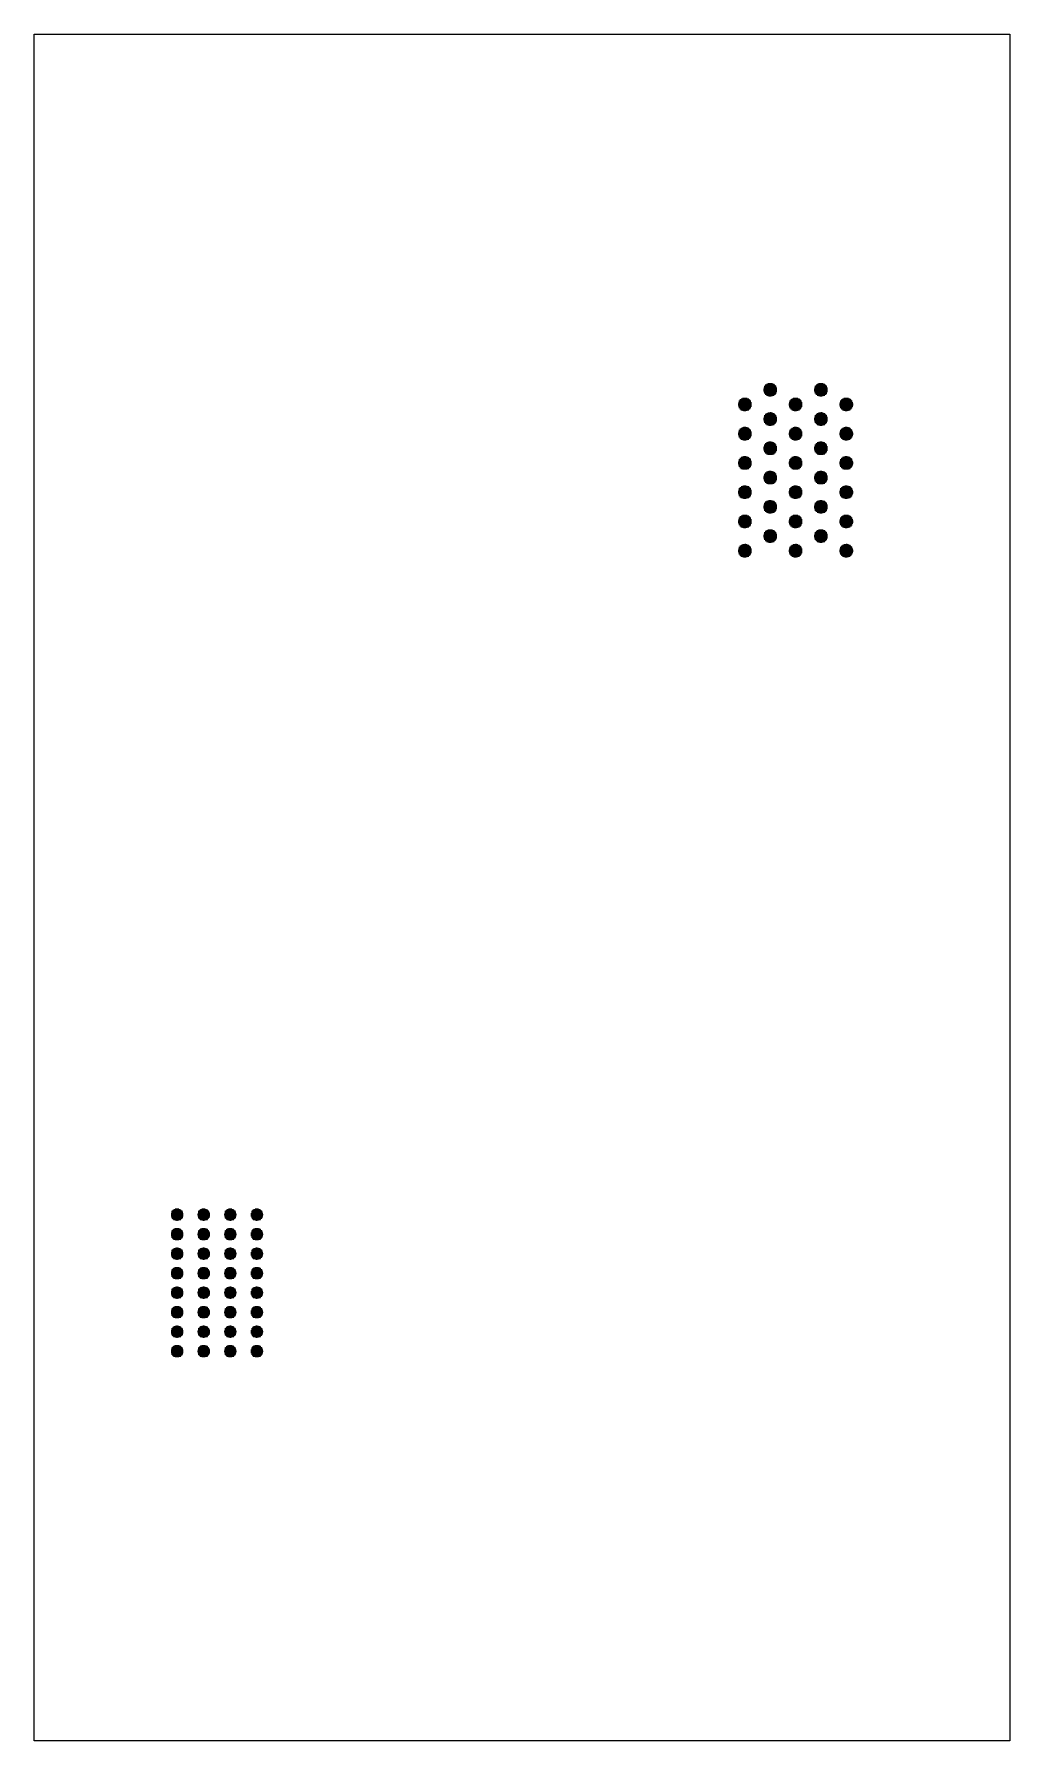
# Model space of a CAD drawing. Header units: inches. Extents: x 11.8 to 51.8, y 10.1 to 80.1.
import ezdxf

# ---------------------------------------------------------------- set-up
doc = ezdxf.new("R2010")
doc.units = ezdxf.units.IN
doc.header["$MEASUREMENT"] = 0
doc.layers.add('Raster', color=2, linetype='Continuous')

msp = doc.modelspace()

# ---------------------------------------------------------------- linework, layer by layer
at = {"layer": 'Raster'}
for p, q in [((11.842, 80.138), (51.842, 80.138)), ((11.842, 10.138), (11.842, 80.138)), ((51.842, 80.138), (51.842, 10.138)), ((41.944, 65.552), (41.944, 65.817)), ((41.994, 65.552), (41.994, 65.826)), ((42.044, 65.552), (42.044, 65.827)), ((42.094, 65.552), (42.094, 65.817)), ((44.023, 65.552), (44.023, 65.817)), ((44.073, 65.552), (44.073, 65.826)), ((44.123, 65.552), (44.123, 65.827)), ((44.173, 65.552), (44.173, 65.817)), ((40.755, 64.952), (40.755, 65.11)), ((40.768, 65.128), (40.981, 65.128)), ((40.805, 64.952), (40.805, 65.164)), ((40.823, 65.178), (40.981, 65.178)), ((40.855, 64.952), (40.855, 65.197)), ((40.905, 64.952), (40.905, 65.217)), ((40.955, 64.952), (40.955, 65.226)), ((40.981, 65.178), (41.139, 65.178)), ((40.981, 65.128), (41.193, 65.128)), ((41.005, 64.952), (41.005, 65.227)), ((41.055, 64.952), (41.055, 65.217)), ((41.105, 64.952), (41.105, 65.198)), ((41.155, 64.952), (41.155, 65.166)), ((41.205, 64.952), (41.205, 65.113)), ((41.744, 65.578), (42.02, 65.578)), ((41.744, 65.528), (42.02, 65.528)), ((41.754, 65.478), (42.02, 65.478)), ((41.755, 65.628), (42.02, 65.628)), ((41.774, 65.428), (42.02, 65.428)), ((41.775, 65.678), (42.02, 65.678)), ((41.794, 65.552), (41.794, 65.71)), ((41.794, 65.393), (41.794, 65.552)), ((41.806, 65.378), (42.02, 65.378)), ((41.808, 65.728), (42.02, 65.728)), ((41.844, 65.552), (41.844, 65.764)), ((41.844, 65.339), (41.844, 65.552)), ((41.859, 65.328), (42.02, 65.328)), ((41.862, 65.778), (42.02, 65.778)), ((41.894, 65.552), (41.894, 65.797)), ((41.894, 65.306), (41.894, 65.552)), ((41.944, 65.287), (41.944, 65.552)), ((41.994, 65.277), (41.994, 65.552)), ((42.02, 65.778), (42.179, 65.778)), ((42.02, 65.728), (42.233, 65.728)), ((42.02, 65.678), (42.266, 65.678)), ((42.02, 65.628), (42.285, 65.628)), ((42.02, 65.578), (42.294, 65.578)), ((42.02, 65.528), (42.294, 65.528)), ((42.02, 65.478), (42.286, 65.478)), ((42.02, 65.428), (42.267, 65.428)), ((42.02, 65.378), (42.234, 65.378)), ((42.02, 65.328), (42.181, 65.328)), ((42.044, 65.277), (42.044, 65.552)), ((42.094, 65.286), (42.094, 65.552)), ((42.144, 65.552), (42.144, 65.798)), ((42.144, 65.305), (42.144, 65.552)), ((42.194, 65.552), (42.194, 65.766)), ((42.194, 65.338), (42.194, 65.552)), ((42.244, 65.552), (42.244, 65.713)), ((42.244, 65.391), (42.244, 65.552)), ((42.834, 64.952), (42.834, 65.11)), ((42.847, 65.128), (43.059, 65.128)), ((42.884, 64.952), (42.884, 65.164)), ((42.901, 65.178), (43.059, 65.178)), ((42.934, 64.952), (42.934, 65.197)), ((42.984, 64.952), (42.984, 65.217)), ((43.034, 64.952), (43.034, 65.226)), ((43.059, 65.178), (43.218, 65.178)), ((43.059, 65.128), (43.272, 65.128)), ((43.084, 64.952), (43.084, 65.227)), ((43.134, 64.952), (43.134, 65.217)), ((43.184, 64.952), (43.184, 65.198)), ((43.234, 64.952), (43.234, 65.166)), ((43.284, 64.952), (43.284, 65.113)), ((43.823, 65.578), (44.099, 65.578)), ((43.823, 65.528), (44.099, 65.528)), ((43.833, 65.628), (44.099, 65.628)), ((43.833, 65.478), (44.099, 65.478)), ((43.852, 65.428), (44.099, 65.428)), ((43.853, 65.678), (44.099, 65.678)), ((43.873, 65.552), (43.873, 65.71)), ((43.873, 65.393), (43.873, 65.552)), ((43.885, 65.378), (44.099, 65.378)), ((43.886, 65.728), (44.099, 65.728)), ((43.923, 65.552), (43.923, 65.764)), ((43.923, 65.339), (43.923, 65.552)), ((43.938, 65.328), (44.099, 65.328)), ((43.94, 65.778), (44.099, 65.778)), ((43.973, 65.552), (43.973, 65.797)), ((43.973, 65.306), (43.973, 65.552)), ((44.023, 65.287), (44.023, 65.552)), ((44.073, 65.277), (44.073, 65.552)), ((44.099, 65.778), (44.257, 65.778)), ((44.099, 65.728), (44.311, 65.728)), ((44.099, 65.678), (44.344, 65.678)), ((44.099, 65.628), (44.364, 65.628)), ((44.099, 65.578), (44.373, 65.578)), ((44.099, 65.528), (44.373, 65.528)), ((44.099, 65.478), (44.364, 65.478)), ((44.099, 65.428), (44.345, 65.428)), ((44.099, 65.378), (44.313, 65.378)), ((44.099, 65.328), (44.259, 65.328)), ((44.123, 65.277), (44.123, 65.552)), ((44.173, 65.286), (44.173, 65.552)), ((44.223, 65.552), (44.223, 65.798)), ((44.223, 65.305), (44.223, 65.552)), ((44.273, 65.552), (44.273, 65.766)), ((44.273, 65.338), (44.273, 65.552)), ((44.323, 65.552), (44.323, 65.713)), ((44.323, 65.391), (44.323, 65.552)), ((44.912, 64.952), (44.912, 65.11)), ((44.925, 65.128), (45.138, 65.128)), ((44.962, 64.952), (44.962, 65.164)), ((44.98, 65.178), (45.138, 65.178)), ((45.012, 64.952), (45.012, 65.197)), ((45.062, 64.952), (45.062, 65.217)), ((45.112, 64.952), (45.112, 65.226)), ((45.138, 65.178), (45.296, 65.178)), ((45.138, 65.128), (45.35, 65.128)), ((45.162, 64.952), (45.162, 65.227)), ((45.212, 64.952), (45.212, 65.217)), ((45.262, 64.952), (45.262, 65.198)), ((45.312, 64.952), (45.312, 65.166)), ((45.362, 64.952), (45.362, 65.113)), ((40.705, 64.978), (40.981, 64.978)), ((40.705, 64.928), (40.981, 64.928)), ((40.715, 64.878), (40.981, 64.878)), ((40.716, 65.028), (40.981, 65.028)), ((40.735, 65.078), (40.981, 65.078)), ((40.735, 64.828), (40.981, 64.828)), ((40.755, 64.793), (40.755, 64.952)), ((40.767, 64.778), (40.981, 64.778)), ((40.805, 64.739), (40.805, 64.952)), ((40.82, 64.728), (40.981, 64.728)), ((40.855, 64.706), (40.855, 64.952)), ((40.905, 64.687), (40.905, 64.952)), ((40.955, 64.677), (40.955, 64.952)), ((40.981, 65.078), (41.226, 65.078)), ((40.981, 65.028), (41.246, 65.028)), ((40.981, 64.978), (41.255, 64.978)), ((40.981, 64.928), (41.255, 64.928)), ((40.981, 64.878), (41.247, 64.878)), ((40.981, 64.828), (41.227, 64.828)), ((40.981, 64.778), (41.195, 64.778)), ((40.981, 64.728), (41.142, 64.728)), ((41.005, 64.677), (41.005, 64.952)), ((41.055, 64.686), (41.055, 64.952)), ((41.105, 64.705), (41.105, 64.952)), ((41.155, 64.738), (41.155, 64.952)), ((41.205, 64.791), (41.205, 64.952)), ((41.755, 64.428), (42.02, 64.428)), ((41.775, 64.478), (42.02, 64.478)), ((41.794, 64.352), (41.794, 64.51)), ((41.808, 64.528), (42.02, 64.528)), ((41.844, 64.352), (41.844, 64.564)), ((41.862, 64.578), (42.02, 64.578)), ((41.894, 64.352), (41.894, 64.597)), ((41.944, 64.352), (41.944, 64.617)), ((41.994, 64.352), (41.994, 64.626)), ((42.02, 64.578), (42.179, 64.578)), ((42.02, 64.528), (42.233, 64.528)), ((42.02, 64.478), (42.266, 64.478)), ((42.02, 64.428), (42.285, 64.428)), ((42.044, 64.352), (42.044, 64.627)), ((42.094, 64.352), (42.094, 64.617)), ((42.144, 64.352), (42.144, 64.598)), ((42.194, 64.352), (42.194, 64.566)), ((42.244, 64.352), (42.244, 64.513)), ((42.784, 64.978), (43.059, 64.978)), ((42.784, 64.928), (43.059, 64.928)), ((42.794, 65.028), (43.059, 65.028)), ((42.794, 64.878), (43.059, 64.878)), ((42.813, 64.828), (43.059, 64.828)), ((42.814, 65.078), (43.059, 65.078)), ((42.834, 64.793), (42.834, 64.952)), ((42.846, 64.778), (43.059, 64.778)), ((42.884, 64.739), (42.884, 64.952)), ((42.899, 64.728), (43.059, 64.728)), ((42.934, 64.706), (42.934, 64.952)), ((42.984, 64.687), (42.984, 64.952)), ((43.034, 64.677), (43.034, 64.952)), ((43.059, 65.078), (43.305, 65.078)), ((43.059, 65.028), (43.325, 65.028)), ((43.059, 64.978), (43.334, 64.978)), ((43.059, 64.928), (43.334, 64.928)), ((43.059, 64.878), (43.325, 64.878)), ((43.059, 64.828), (43.306, 64.828)), ((43.059, 64.778), (43.273, 64.778)), ((43.059, 64.728), (43.22, 64.728)), ((43.084, 64.677), (43.084, 64.952)), ((43.134, 64.686), (43.134, 64.952)), ((43.184, 64.705), (43.184, 64.952)), ((43.234, 64.738), (43.234, 64.952)), ((43.284, 64.791), (43.284, 64.952)), ((43.833, 64.428), (44.099, 64.428)), ((43.853, 64.478), (44.099, 64.478)), ((43.873, 64.352), (43.873, 64.51)), ((43.886, 64.528), (44.099, 64.528)), ((43.923, 64.352), (43.923, 64.564)), ((43.94, 64.578), (44.099, 64.578)), ((43.973, 64.352), (43.973, 64.597)), ((44.023, 64.352), (44.023, 64.617)), ((44.073, 64.352), (44.073, 64.626)), ((44.099, 64.578), (44.257, 64.578)), ((44.099, 64.528), (44.311, 64.528)), ((44.099, 64.478), (44.344, 64.478)), ((44.099, 64.428), (44.364, 64.428)), ((44.123, 64.352), (44.123, 64.627)), ((44.173, 64.352), (44.173, 64.617)), ((44.223, 64.352), (44.223, 64.598)), ((44.273, 64.352), (44.273, 64.566)), ((44.323, 64.352), (44.323, 64.513)), ((44.862, 64.978), (45.138, 64.978)), ((44.862, 64.928), (45.138, 64.928)), ((44.872, 64.878), (45.138, 64.878)), ((44.873, 65.028), (45.138, 65.028)), ((44.892, 65.078), (45.138, 65.078)), ((44.892, 64.828), (45.138, 64.828)), ((44.912, 64.793), (44.912, 64.952)), ((44.924, 64.778), (45.138, 64.778)), ((44.962, 64.739), (44.962, 64.952)), ((44.977, 64.728), (45.138, 64.728)), ((45.012, 64.706), (45.012, 64.952)), ((45.062, 64.687), (45.062, 64.952)), ((45.112, 64.677), (45.112, 64.952)), ((45.138, 65.078), (45.383, 65.078)), ((45.138, 65.028), (45.403, 65.028)), ((45.138, 64.978), (45.412, 64.978)), ((45.138, 64.928), (45.412, 64.928)), ((45.138, 64.878), (45.404, 64.878)), ((45.138, 64.828), (45.384, 64.828)), ((45.138, 64.778), (45.352, 64.778)), ((45.138, 64.728), (45.299, 64.728)), ((45.162, 64.677), (45.162, 64.952)), ((45.212, 64.686), (45.212, 64.952)), ((45.262, 64.705), (45.262, 64.952)), ((45.312, 64.738), (45.312, 64.952)), ((45.362, 64.791), (45.362, 64.952)), ((40.705, 63.778), (40.981, 63.778)), ((40.705, 63.728), (40.981, 63.728)), ((40.716, 63.828), (40.981, 63.828)), ((40.735, 63.878), (40.981, 63.878)), ((40.755, 63.752), (40.755, 63.91)), ((40.755, 63.593), (40.755, 63.752)), ((40.768, 63.928), (40.981, 63.928)), ((40.805, 63.752), (40.805, 63.964)), ((40.805, 63.539), (40.805, 63.752)), ((40.823, 63.978), (40.981, 63.978)), ((40.855, 63.752), (40.855, 63.997)), ((40.855, 63.506), (40.855, 63.752)), ((40.905, 63.752), (40.905, 64.017)), ((40.905, 63.487), (40.905, 63.752)), ((40.955, 63.752), (40.955, 64.026)), ((40.955, 63.477), (40.955, 63.752)), ((40.981, 63.978), (41.139, 63.978)), ((40.981, 63.928), (41.193, 63.928)), ((40.981, 63.878), (41.226, 63.878)), ((40.981, 63.828), (41.246, 63.828)), ((40.981, 63.778), (41.255, 63.778)), ((40.981, 63.728), (41.255, 63.728)), ((41.005, 63.752), (41.005, 64.027)), ((41.005, 63.477), (41.005, 63.752)), ((41.055, 63.752), (41.055, 64.017)), ((41.055, 63.486), (41.055, 63.752)), ((41.105, 63.752), (41.105, 63.998)), ((41.105, 63.505), (41.105, 63.752)), ((41.155, 63.752), (41.155, 63.966)), ((41.155, 63.538), (41.155, 63.752)), ((41.205, 63.752), (41.205, 63.913)), ((41.205, 63.591), (41.205, 63.752)), ((41.744, 64.378), (42.02, 64.378)), ((41.744, 64.328), (42.02, 64.328)), ((41.754, 64.278), (42.02, 64.278)), ((41.774, 64.228), (42.02, 64.228)), ((41.794, 64.193), (41.794, 64.352)), ((41.806, 64.178), (42.02, 64.178)), ((41.844, 64.139), (41.844, 64.352)), ((41.859, 64.128), (42.02, 64.128)), ((41.894, 64.106), (41.894, 64.352)), ((41.944, 64.087), (41.944, 64.352)), ((41.994, 64.077), (41.994, 64.352)), ((42.02, 64.378), (42.294, 64.378)), ((42.02, 64.328), (42.294, 64.328)), ((42.02, 64.278), (42.286, 64.278)), ((42.02, 64.228), (42.267, 64.228)), ((42.02, 64.178), (42.234, 64.178)), ((42.02, 64.128), (42.181, 64.128)), ((42.044, 64.077), (42.044, 64.352)), ((42.094, 64.086), (42.094, 64.352)), ((42.144, 64.105), (42.144, 64.352)), ((42.194, 64.138), (42.194, 64.352)), ((42.244, 64.191), (42.244, 64.352)), ((42.784, 63.778), (43.059, 63.778)), ((42.784, 63.728), (43.059, 63.728)), ((42.794, 63.828), (43.059, 63.828)), ((42.814, 63.878), (43.059, 63.878)), ((42.834, 63.752), (42.834, 63.91)), ((42.834, 63.593), (42.834, 63.752)), ((42.847, 63.928), (43.059, 63.928)), ((42.884, 63.752), (42.884, 63.964)), ((42.884, 63.539), (42.884, 63.752)), ((42.901, 63.978), (43.059, 63.978)), ((42.934, 63.752), (42.934, 63.997)), ((42.934, 63.506), (42.934, 63.752)), ((42.984, 63.752), (42.984, 64.017)), ((42.984, 63.487), (42.984, 63.752)), ((43.034, 63.752), (43.034, 64.026)), ((43.034, 63.477), (43.034, 63.752)), ((43.059, 63.978), (43.218, 63.978)), ((43.059, 63.928), (43.272, 63.928)), ((43.059, 63.878), (43.305, 63.878)), ((43.059, 63.828), (43.325, 63.828)), ((43.059, 63.778), (43.334, 63.778)), ((43.059, 63.728), (43.334, 63.728)), ((43.084, 63.752), (43.084, 64.027)), ((43.084, 63.477), (43.084, 63.752)), ((43.134, 63.752), (43.134, 64.017)), ((43.134, 63.486), (43.134, 63.752)), ((43.184, 63.752), (43.184, 63.998)), ((43.184, 63.505), (43.184, 63.752)), ((43.234, 63.752), (43.234, 63.966)), ((43.234, 63.538), (43.234, 63.752)), ((43.284, 63.752), (43.284, 63.913)), ((43.284, 63.591), (43.284, 63.752)), ((43.823, 64.378), (44.099, 64.378)), ((43.823, 64.328), (44.099, 64.328)), ((43.833, 64.278), (44.099, 64.278)), ((43.852, 64.228), (44.099, 64.228)), ((43.873, 64.193), (43.873, 64.352)), ((43.885, 64.178), (44.099, 64.178)), ((43.923, 64.139), (43.923, 64.352)), ((43.938, 64.128), (44.099, 64.128)), ((43.973, 64.106), (43.973, 64.352)), ((44.023, 64.087), (44.023, 64.352)), ((44.073, 64.077), (44.073, 64.352)), ((44.099, 64.378), (44.373, 64.378)), ((44.099, 64.328), (44.373, 64.328)), ((44.099, 64.278), (44.364, 64.278)), ((44.099, 64.228), (44.345, 64.228)), ((44.099, 64.178), (44.313, 64.178)), ((44.099, 64.128), (44.259, 64.128)), ((44.123, 64.077), (44.123, 64.352)), ((44.173, 64.086), (44.173, 64.352)), ((44.223, 64.105), (44.223, 64.352)), ((44.273, 64.138), (44.273, 64.352)), ((44.323, 64.191), (44.323, 64.352)), ((44.862, 63.778), (45.138, 63.778)), ((44.862, 63.728), (45.138, 63.728)), ((44.873, 63.828), (45.138, 63.828)), ((44.892, 63.878), (45.138, 63.878)), ((44.912, 63.752), (44.912, 63.91)), ((44.912, 63.593), (44.912, 63.752)), ((44.925, 63.928), (45.138, 63.928)), ((44.962, 63.752), (44.962, 63.964)), ((44.962, 63.539), (44.962, 63.752)), ((44.98, 63.978), (45.138, 63.978)), ((45.012, 63.752), (45.012, 63.997)), ((45.012, 63.506), (45.012, 63.752)), ((45.062, 63.752), (45.062, 64.017)), ((45.062, 63.487), (45.062, 63.752)), ((45.112, 63.752), (45.112, 64.026)), ((45.112, 63.477), (45.112, 63.752)), ((45.138, 63.978), (45.296, 63.978)), ((45.138, 63.928), (45.35, 63.928)), ((45.138, 63.878), (45.383, 63.878)), ((45.138, 63.828), (45.403, 63.828)), ((45.138, 63.778), (45.412, 63.778)), ((45.138, 63.728), (45.412, 63.728)), ((45.162, 63.752), (45.162, 64.027)), ((45.162, 63.477), (45.162, 63.752)), ((45.212, 63.752), (45.212, 64.017)), ((45.212, 63.486), (45.212, 63.752)), ((45.262, 63.752), (45.262, 63.998)), ((45.262, 63.505), (45.262, 63.752)), ((45.312, 63.752), (45.312, 63.966)), ((45.312, 63.538), (45.312, 63.752)), ((45.362, 63.752), (45.362, 63.913)), ((45.362, 63.591), (45.362, 63.752)), ((40.715, 63.678), (40.981, 63.678)), ((40.735, 63.628), (40.981, 63.628)), ((40.767, 63.578), (40.981, 63.578)), ((40.82, 63.528), (40.981, 63.528)), ((40.981, 63.678), (41.247, 63.678)), ((40.981, 63.628), (41.227, 63.628)), ((40.981, 63.578), (41.195, 63.578)), ((40.981, 63.528), (41.142, 63.528)), ((41.744, 63.178), (42.02, 63.178)), ((41.744, 63.128), (42.02, 63.128)), ((41.754, 63.078), (42.02, 63.078)), ((41.755, 63.228), (42.02, 63.228)), ((41.774, 63.028), (42.02, 63.028)), ((41.775, 63.278), (42.02, 63.278)), ((41.794, 63.152), (41.794, 63.31)), ((41.794, 62.993), (41.794, 63.152)), ((41.808, 63.328), (42.02, 63.328)), ((41.844, 63.152), (41.844, 63.364)), ((41.844, 62.939), (41.844, 63.152)), ((41.862, 63.378), (42.02, 63.378)), ((41.894, 63.152), (41.894, 63.397)), ((41.894, 62.906), (41.894, 63.152)), ((41.944, 63.152), (41.944, 63.417)), ((41.944, 62.887), (41.944, 63.152)), ((41.994, 63.152), (41.994, 63.426)), ((41.994, 62.877), (41.994, 63.152)), ((42.02, 63.378), (42.179, 63.378)), ((42.02, 63.328), (42.233, 63.328)), ((42.02, 63.278), (42.266, 63.278)), ((42.02, 63.228), (42.285, 63.228)), ((42.02, 63.178), (42.294, 63.178)), ((42.02, 63.128), (42.294, 63.128)), ((42.02, 63.078), (42.286, 63.078)), ((42.02, 63.028), (42.267, 63.028)), ((42.044, 63.152), (42.044, 63.427)), ((42.044, 62.877), (42.044, 63.152)), ((42.094, 63.152), (42.094, 63.417)), ((42.094, 62.886), (42.094, 63.152)), ((42.144, 63.152), (42.144, 63.398)), ((42.144, 62.905), (42.144, 63.152)), ((42.194, 63.152), (42.194, 63.366)), ((42.194, 62.938), (42.194, 63.152)), ((42.244, 63.152), (42.244, 63.313)), ((42.244, 62.991), (42.244, 63.152)), ((42.794, 63.678), (43.059, 63.678)), ((42.813, 63.628), (43.059, 63.628)), ((42.846, 63.578), (43.059, 63.578)), ((42.899, 63.528), (43.059, 63.528)), ((43.059, 63.678), (43.325, 63.678)), ((43.059, 63.628), (43.306, 63.628)), ((43.059, 63.578), (43.273, 63.578)), ((43.059, 63.528), (43.22, 63.528)), ((43.823, 63.178), (44.099, 63.178)), ((43.823, 63.128), (44.099, 63.128)), ((43.833, 63.228), (44.099, 63.228)), ((43.833, 63.078), (44.099, 63.078)), ((43.852, 63.028), (44.099, 63.028)), ((43.853, 63.278), (44.099, 63.278)), ((43.873, 63.152), (43.873, 63.31)), ((43.873, 62.993), (43.873, 63.152)), ((43.886, 63.328), (44.099, 63.328)), ((43.923, 63.152), (43.923, 63.364)), ((43.923, 62.939), (43.923, 63.152)), ((43.94, 63.378), (44.099, 63.378)), ((43.973, 63.152), (43.973, 63.397)), ((43.973, 62.906), (43.973, 63.152)), ((44.023, 63.152), (44.023, 63.417)), ((44.023, 62.887), (44.023, 63.152)), ((44.073, 63.152), (44.073, 63.426)), ((44.073, 62.877), (44.073, 63.152)), ((44.099, 63.378), (44.257, 63.378)), ((44.099, 63.328), (44.311, 63.328)), ((44.099, 63.278), (44.344, 63.278)), ((44.099, 63.228), (44.364, 63.228)), ((44.099, 63.178), (44.373, 63.178)), ((44.099, 63.128), (44.373, 63.128)), ((44.099, 63.078), (44.364, 63.078)), ((44.099, 63.028), (44.345, 63.028)), ((44.123, 63.152), (44.123, 63.427)), ((44.123, 62.877), (44.123, 63.152)), ((44.173, 63.152), (44.173, 63.417)), ((44.173, 62.886), (44.173, 63.152)), ((44.223, 63.152), (44.223, 63.398)), ((44.223, 62.905), (44.223, 63.152)), ((44.273, 63.152), (44.273, 63.366)), ((44.273, 62.938), (44.273, 63.152)), ((44.323, 63.152), (44.323, 63.313)), ((44.323, 62.991), (44.323, 63.152)), ((44.872, 63.678), (45.138, 63.678)), ((44.892, 63.628), (45.138, 63.628)), ((44.924, 63.578), (45.138, 63.578)), ((44.977, 63.528), (45.138, 63.528)), ((45.138, 63.678), (45.404, 63.678)), ((45.138, 63.628), (45.384, 63.628)), ((45.138, 63.578), (45.352, 63.578)), ((45.138, 63.528), (45.299, 63.528)), ((40.705, 62.578), (40.981, 62.578)), ((40.705, 62.528), (40.981, 62.528)), ((40.715, 62.478), (40.981, 62.478)), ((40.716, 62.628), (40.981, 62.628)), ((40.735, 62.678), (40.981, 62.678)), ((40.735, 62.428), (40.981, 62.428)), ((40.755, 62.552), (40.755, 62.71)), ((40.755, 62.393), (40.755, 62.552)), ((40.767, 62.378), (40.981, 62.378)), ((40.768, 62.728), (40.981, 62.728)), ((40.805, 62.552), (40.805, 62.764)), ((40.805, 62.339), (40.805, 62.552)), ((40.82, 62.328), (40.981, 62.328)), ((40.823, 62.778), (40.981, 62.778)), ((40.855, 62.552), (40.855, 62.797)), ((40.855, 62.306), (40.855, 62.552)), ((40.905, 62.552), (40.905, 62.817)), ((40.905, 62.287), (40.905, 62.552)), ((40.955, 62.552), (40.955, 62.826)), ((40.955, 62.277), (40.955, 62.552)), ((40.981, 62.778), (41.139, 62.778)), ((40.981, 62.728), (41.193, 62.728)), ((40.981, 62.678), (41.226, 62.678)), ((40.981, 62.628), (41.246, 62.628)), ((40.981, 62.578), (41.255, 62.578)), ((40.981, 62.528), (41.255, 62.528)), ((40.981, 62.478), (41.247, 62.478)), ((40.981, 62.428), (41.227, 62.428)), ((40.981, 62.378), (41.195, 62.378)), ((40.981, 62.328), (41.142, 62.328)), ((41.005, 62.552), (41.005, 62.827)), ((41.005, 62.277), (41.005, 62.552)), ((41.055, 62.552), (41.055, 62.817)), ((41.055, 62.286), (41.055, 62.552)), ((41.105, 62.552), (41.105, 62.798)), ((41.105, 62.305), (41.105, 62.552)), ((41.155, 62.552), (41.155, 62.766)), ((41.155, 62.338), (41.155, 62.552)), ((41.205, 62.552), (41.205, 62.713)), ((41.205, 62.391), (41.205, 62.552)), ((41.806, 62.978), (42.02, 62.978)), ((41.859, 62.928), (42.02, 62.928)), ((42.02, 62.978), (42.234, 62.978)), ((42.02, 62.928), (42.181, 62.928)), ((42.784, 62.578), (43.059, 62.578)), ((42.784, 62.528), (43.059, 62.528)), ((42.794, 62.628), (43.059, 62.628)), ((42.794, 62.478), (43.059, 62.478)), ((42.813, 62.428), (43.059, 62.428)), ((42.814, 62.678), (43.059, 62.678)), ((42.834, 62.552), (42.834, 62.71)), ((42.834, 62.393), (42.834, 62.552)), ((42.846, 62.378), (43.059, 62.378)), ((42.847, 62.728), (43.059, 62.728)), ((42.884, 62.552), (42.884, 62.764)), ((42.884, 62.339), (42.884, 62.552)), ((42.899, 62.328), (43.059, 62.328)), ((42.901, 62.778), (43.059, 62.778)), ((42.934, 62.552), (42.934, 62.797)), ((42.934, 62.306), (42.934, 62.552)), ((42.984, 62.552), (42.984, 62.817)), ((42.984, 62.287), (42.984, 62.552)), ((43.034, 62.552), (43.034, 62.826)), ((43.034, 62.277), (43.034, 62.552)), ((43.059, 62.778), (43.218, 62.778)), ((43.059, 62.728), (43.272, 62.728)), ((43.059, 62.678), (43.305, 62.678)), ((43.059, 62.628), (43.325, 62.628)), ((43.059, 62.578), (43.334, 62.578)), ((43.059, 62.528), (43.334, 62.528)), ((43.059, 62.478), (43.325, 62.478)), ((43.059, 62.428), (43.306, 62.428)), ((43.059, 62.378), (43.273, 62.378)), ((43.059, 62.328), (43.22, 62.328)), ((43.084, 62.552), (43.084, 62.827)), ((43.084, 62.277), (43.084, 62.552)), ((43.134, 62.552), (43.134, 62.817)), ((43.134, 62.286), (43.134, 62.552)), ((43.184, 62.552), (43.184, 62.798)), ((43.184, 62.305), (43.184, 62.552)), ((43.234, 62.552), (43.234, 62.766)), ((43.234, 62.338), (43.234, 62.552)), ((43.284, 62.552), (43.284, 62.713)), ((43.284, 62.391), (43.284, 62.552)), ((43.885, 62.978), (44.099, 62.978)), ((43.938, 62.928), (44.099, 62.928)), ((44.099, 62.978), (44.313, 62.978)), ((44.099, 62.928), (44.259, 62.928)), ((44.862, 62.578), (45.138, 62.578)), ((44.862, 62.528), (45.138, 62.528)), ((44.872, 62.478), (45.138, 62.478)), ((44.873, 62.628), (45.138, 62.628)), ((44.892, 62.678), (45.138, 62.678)), ((44.892, 62.428), (45.138, 62.428)), ((44.912, 62.552), (44.912, 62.71)), ((44.912, 62.393), (44.912, 62.552)), ((44.924, 62.378), (45.138, 62.378)), ((44.925, 62.728), (45.138, 62.728)), ((44.962, 62.552), (44.962, 62.764)), ((44.962, 62.339), (44.962, 62.552)), ((44.977, 62.328), (45.138, 62.328)), ((44.98, 62.778), (45.138, 62.778)), ((45.012, 62.552), (45.012, 62.797)), ((45.012, 62.306), (45.012, 62.552)), ((45.062, 62.552), (45.062, 62.817)), ((45.062, 62.287), (45.062, 62.552)), ((45.112, 62.552), (45.112, 62.826)), ((45.112, 62.277), (45.112, 62.552)), ((45.138, 62.778), (45.296, 62.778)), ((45.138, 62.728), (45.35, 62.728)), ((45.138, 62.678), (45.383, 62.678)), ((45.138, 62.628), (45.403, 62.628)), ((45.138, 62.578), (45.412, 62.578)), ((45.138, 62.528), (45.412, 62.528)), ((45.138, 62.478), (45.404, 62.478)), ((45.138, 62.428), (45.384, 62.428)), ((45.138, 62.378), (45.352, 62.378)), ((45.138, 62.328), (45.299, 62.328)), ((45.162, 62.552), (45.162, 62.827)), ((45.162, 62.277), (45.162, 62.552)), ((45.212, 62.552), (45.212, 62.817)), ((45.212, 62.286), (45.212, 62.552)), ((45.262, 62.552), (45.262, 62.798)), ((45.262, 62.305), (45.262, 62.552)), ((45.312, 62.552), (45.312, 62.766)), ((45.312, 62.338), (45.312, 62.552)), ((45.362, 62.552), (45.362, 62.713)), ((45.362, 62.391), (45.362, 62.552)), ((40.905, 61.352), (40.905, 61.617)), ((40.955, 61.352), (40.955, 61.626)), ((41.005, 61.352), (41.005, 61.627)), ((41.055, 61.352), (41.055, 61.617)), ((41.744, 61.978), (42.02, 61.978)), ((41.744, 61.928), (42.02, 61.928)), ((41.754, 61.878), (42.02, 61.878)), ((41.755, 62.028), (42.02, 62.028)), ((41.774, 61.828), (42.02, 61.828)), ((41.775, 62.078), (42.02, 62.078)), ((41.794, 61.952), (41.794, 62.11)), ((41.794, 61.793), (41.794, 61.952)), ((41.806, 61.778), (42.02, 61.778)), ((41.808, 62.128), (42.02, 62.128)), ((41.844, 61.952), (41.844, 62.164)), ((41.844, 61.739), (41.844, 61.952)), ((41.859, 61.728), (42.02, 61.728)), ((41.862, 62.178), (42.02, 62.178)), ((41.894, 61.952), (41.894, 62.197)), ((41.894, 61.706), (41.894, 61.952)), ((41.944, 61.952), (41.944, 62.217)), ((41.944, 61.687), (41.944, 61.952)), ((41.994, 61.952), (41.994, 62.226)), ((41.994, 61.677), (41.994, 61.952)), ((42.02, 62.178), (42.179, 62.178)), ((42.02, 62.128), (42.233, 62.128)), ((42.02, 62.078), (42.266, 62.078)), ((42.02, 62.028), (42.285, 62.028)), ((42.02, 61.978), (42.294, 61.978)), ((42.02, 61.928), (42.294, 61.928)), ((42.02, 61.878), (42.286, 61.878)), ((42.02, 61.828), (42.267, 61.828)), ((42.02, 61.778), (42.234, 61.778)), ((42.02, 61.728), (42.181, 61.728)), ((42.044, 61.952), (42.044, 62.227)), ((42.044, 61.677), (42.044, 61.952)), ((42.094, 61.952), (42.094, 62.217)), ((42.094, 61.686), (42.094, 61.952)), ((42.144, 61.952), (42.144, 62.198)), ((42.144, 61.705), (42.144, 61.952)), ((42.194, 61.952), (42.194, 62.166)), ((42.194, 61.738), (42.194, 61.952)), ((42.244, 61.952), (42.244, 62.113)), ((42.244, 61.791), (42.244, 61.952)), ((42.984, 61.352), (42.984, 61.617)), ((43.034, 61.352), (43.034, 61.626)), ((43.084, 61.352), (43.084, 61.627)), ((43.134, 61.352), (43.134, 61.617)), ((43.823, 61.978), (44.099, 61.978)), ((43.823, 61.928), (44.099, 61.928)), ((43.833, 62.028), (44.099, 62.028)), ((43.833, 61.878), (44.099, 61.878)), ((43.852, 61.828), (44.099, 61.828)), ((43.853, 62.078), (44.099, 62.078)), ((43.873, 61.952), (43.873, 62.11)), ((43.873, 61.793), (43.873, 61.952)), ((43.885, 61.778), (44.099, 61.778)), ((43.886, 62.128), (44.099, 62.128)), ((43.923, 61.952), (43.923, 62.164)), ((43.923, 61.739), (43.923, 61.952)), ((43.938, 61.728), (44.099, 61.728)), ((43.94, 62.178), (44.099, 62.178)), ((43.973, 61.952), (43.973, 62.197)), ((43.973, 61.706), (43.973, 61.952)), ((44.023, 61.952), (44.023, 62.217)), ((44.023, 61.687), (44.023, 61.952)), ((44.073, 61.952), (44.073, 62.226)), ((44.073, 61.677), (44.073, 61.952)), ((44.099, 62.178), (44.257, 62.178)), ((44.099, 62.128), (44.311, 62.128)), ((44.099, 62.078), (44.344, 62.078)), ((44.099, 62.028), (44.364, 62.028)), ((44.099, 61.978), (44.373, 61.978)), ((44.099, 61.928), (44.373, 61.928)), ((44.099, 61.878), (44.364, 61.878)), ((44.099, 61.828), (44.345, 61.828)), ((44.099, 61.778), (44.313, 61.778)), ((44.099, 61.728), (44.259, 61.728)), ((44.123, 61.952), (44.123, 62.227)), ((44.123, 61.677), (44.123, 61.952)), ((44.173, 61.952), (44.173, 62.217)), ((44.173, 61.686), (44.173, 61.952)), ((44.223, 61.952), (44.223, 62.198)), ((44.223, 61.705), (44.223, 61.952)), ((44.273, 61.952), (44.273, 62.166)), ((44.273, 61.738), (44.273, 61.952)), ((44.323, 61.952), (44.323, 62.113)), ((44.323, 61.791), (44.323, 61.952)), ((45.062, 61.352), (45.062, 61.617)), ((45.112, 61.352), (45.112, 61.626)), ((45.162, 61.352), (45.162, 61.627)), ((45.212, 61.352), (45.212, 61.617)), ((40.705, 61.378), (40.981, 61.378)), ((40.705, 61.328), (40.981, 61.328)), ((40.715, 61.278), (40.981, 61.278)), ((40.716, 61.428), (40.981, 61.428)), ((40.735, 61.478), (40.981, 61.478)), ((40.735, 61.228), (40.981, 61.228)), ((40.755, 61.352), (40.755, 61.51)), ((40.755, 61.193), (40.755, 61.352)), ((40.767, 61.178), (40.981, 61.178)), ((40.768, 61.528), (40.981, 61.528)), ((40.805, 61.352), (40.805, 61.564)), ((40.805, 61.139), (40.805, 61.352)), ((40.82, 61.128), (40.981, 61.128)), ((40.823, 61.578), (40.981, 61.578)), ((40.855, 61.352), (40.855, 61.597)), ((40.855, 61.106), (40.855, 61.352)), ((40.905, 61.087), (40.905, 61.352)), ((40.955, 61.077), (40.955, 61.352)), ((40.981, 61.578), (41.139, 61.578)), ((40.981, 61.528), (41.193, 61.528)), ((40.981, 61.478), (41.226, 61.478)), ((40.981, 61.428), (41.246, 61.428)), ((40.981, 61.378), (41.255, 61.378)), ((40.981, 61.328), (41.255, 61.328)), ((40.981, 61.278), (41.247, 61.278)), ((40.981, 61.228), (41.227, 61.228)), ((40.981, 61.178), (41.195, 61.178)), ((40.981, 61.128), (41.142, 61.128)), ((41.005, 61.077), (41.005, 61.352)), ((41.055, 61.086), (41.055, 61.352)), ((41.105, 61.352), (41.105, 61.598)), ((41.105, 61.105), (41.105, 61.352)), ((41.155, 61.352), (41.155, 61.566)), ((41.155, 61.138), (41.155, 61.352)), ((41.205, 61.352), (41.205, 61.513)), ((41.205, 61.191), (41.205, 61.352)), ((41.794, 60.752), (41.794, 60.91)), ((41.808, 60.928), (42.02, 60.928)), ((41.844, 60.752), (41.844, 60.964)), ((41.862, 60.978), (42.02, 60.978)), ((41.894, 60.752), (41.894, 60.997)), ((41.944, 60.752), (41.944, 61.017)), ((41.994, 60.752), (41.994, 61.026)), ((42.02, 60.978), (42.179, 60.978)), ((42.02, 60.928), (42.233, 60.928)), ((42.044, 60.752), (42.044, 61.027)), ((42.094, 60.752), (42.094, 61.017)), ((42.144, 60.752), (42.144, 60.998)), ((42.194, 60.752), (42.194, 60.966)), ((42.244, 60.752), (42.244, 60.913)), ((42.784, 61.378), (43.059, 61.378)), ((42.784, 61.328), (43.059, 61.328)), ((42.794, 61.428), (43.059, 61.428)), ((42.794, 61.278), (43.059, 61.278)), ((42.813, 61.228), (43.059, 61.228)), ((42.814, 61.478), (43.059, 61.478)), ((42.834, 61.352), (42.834, 61.51)), ((42.834, 61.193), (42.834, 61.352)), ((42.846, 61.178), (43.059, 61.178)), ((42.847, 61.528), (43.059, 61.528)), ((42.884, 61.352), (42.884, 61.564)), ((42.884, 61.139), (42.884, 61.352)), ((42.899, 61.128), (43.059, 61.128)), ((42.901, 61.578), (43.059, 61.578)), ((42.934, 61.352), (42.934, 61.597)), ((42.934, 61.106), (42.934, 61.352)), ((42.984, 61.087), (42.984, 61.352)), ((43.034, 61.077), (43.034, 61.352)), ((43.059, 61.578), (43.218, 61.578)), ((43.059, 61.528), (43.272, 61.528)), ((43.059, 61.478), (43.305, 61.478)), ((43.059, 61.428), (43.325, 61.428)), ((43.059, 61.378), (43.334, 61.378)), ((43.059, 61.328), (43.334, 61.328)), ((43.059, 61.278), (43.325, 61.278)), ((43.059, 61.228), (43.306, 61.228)), ((43.059, 61.178), (43.273, 61.178)), ((43.059, 61.128), (43.22, 61.128)), ((43.084, 61.077), (43.084, 61.352)), ((43.134, 61.086), (43.134, 61.352)), ((43.184, 61.352), (43.184, 61.598)), ((43.184, 61.105), (43.184, 61.352)), ((43.234, 61.352), (43.234, 61.566)), ((43.234, 61.138), (43.234, 61.352)), ((43.284, 61.352), (43.284, 61.513)), ((43.284, 61.191), (43.284, 61.352)), ((43.873, 60.752), (43.873, 60.91)), ((43.886, 60.928), (44.099, 60.928)), ((43.923, 60.752), (43.923, 60.964)), ((43.94, 60.978), (44.099, 60.978)), ((43.973, 60.752), (43.973, 60.997)), ((44.023, 60.752), (44.023, 61.017)), ((44.073, 60.752), (44.073, 61.026)), ((44.099, 60.978), (44.257, 60.978)), ((44.099, 60.928), (44.311, 60.928)), ((44.123, 60.752), (44.123, 61.027)), ((44.173, 60.752), (44.173, 61.017)), ((44.223, 60.752), (44.223, 60.998)), ((44.273, 60.752), (44.273, 60.966)), ((44.323, 60.752), (44.323, 60.913)), ((44.862, 61.378), (45.138, 61.378)), ((44.862, 61.328), (45.138, 61.328)), ((44.872, 61.278), (45.138, 61.278)), ((44.873, 61.428), (45.138, 61.428)), ((44.892, 61.478), (45.138, 61.478)), ((44.892, 61.228), (45.138, 61.228)), ((44.912, 61.352), (44.912, 61.51)), ((44.912, 61.193), (44.912, 61.352)), ((44.924, 61.178), (45.138, 61.178)), ((44.925, 61.528), (45.138, 61.528)), ((44.962, 61.352), (44.962, 61.564)), ((44.962, 61.139), (44.962, 61.352)), ((44.977, 61.128), (45.138, 61.128)), ((44.98, 61.578), (45.138, 61.578)), ((45.012, 61.352), (45.012, 61.597)), ((45.012, 61.106), (45.012, 61.352)), ((45.062, 61.087), (45.062, 61.352)), ((45.112, 61.077), (45.112, 61.352)), ((45.138, 61.578), (45.296, 61.578)), ((45.138, 61.528), (45.35, 61.528)), ((45.138, 61.478), (45.383, 61.478)), ((45.138, 61.428), (45.403, 61.428)), ((45.138, 61.378), (45.412, 61.378)), ((45.138, 61.328), (45.412, 61.328)), ((45.138, 61.278), (45.404, 61.278)), ((45.138, 61.228), (45.384, 61.228)), ((45.138, 61.178), (45.352, 61.178)), ((45.138, 61.128), (45.299, 61.128)), ((45.162, 61.077), (45.162, 61.352)), ((45.212, 61.086), (45.212, 61.352)), ((45.262, 61.352), (45.262, 61.598)), ((45.262, 61.105), (45.262, 61.352)), ((45.312, 61.352), (45.312, 61.566)), ((45.312, 61.138), (45.312, 61.352)), ((45.362, 61.352), (45.362, 61.513)), ((45.362, 61.191), (45.362, 61.352)), ((40.716, 60.228), (40.981, 60.228)), ((40.735, 60.278), (40.981, 60.278)), ((40.755, 60.152), (40.755, 60.31)), ((40.768, 60.328), (40.981, 60.328)), ((40.805, 60.152), (40.805, 60.364)), ((40.823, 60.378), (40.981, 60.378)), ((40.855, 60.152), (40.855, 60.397)), ((40.905, 60.152), (40.905, 60.417)), ((40.955, 60.152), (40.955, 60.426)), ((40.981, 60.378), (41.139, 60.378)), ((40.981, 60.328), (41.193, 60.328)), ((40.981, 60.278), (41.226, 60.278)), ((40.981, 60.228), (41.246, 60.228)), ((41.005, 60.152), (41.005, 60.427)), ((41.055, 60.152), (41.055, 60.417)), ((41.105, 60.152), (41.105, 60.398)), ((41.155, 60.152), (41.155, 60.366)), ((41.205, 60.152), (41.205, 60.313)), ((41.744, 60.778), (42.02, 60.778)), ((41.744, 60.728), (42.02, 60.728)), ((41.754, 60.678), (42.02, 60.678)), ((41.755, 60.828), (42.02, 60.828)), ((41.774, 60.628), (42.02, 60.628)), ((41.775, 60.878), (42.02, 60.878)), ((41.794, 60.593), (41.794, 60.752)), ((41.806, 60.578), (42.02, 60.578)), ((41.844, 60.539), (41.844, 60.752)), ((41.859, 60.528), (42.02, 60.528)), ((41.894, 60.506), (41.894, 60.752)), ((41.944, 60.487), (41.944, 60.752)), ((41.994, 60.477), (41.994, 60.752)), ((42.02, 60.878), (42.266, 60.878)), ((42.02, 60.828), (42.285, 60.828)), ((42.02, 60.778), (42.294, 60.778)), ((42.02, 60.728), (42.294, 60.728)), ((42.02, 60.678), (42.286, 60.678)), ((42.02, 60.628), (42.267, 60.628)), ((42.02, 60.578), (42.234, 60.578)), ((42.02, 60.528), (42.181, 60.528)), ((42.044, 60.477), (42.044, 60.752)), ((42.094, 60.486), (42.094, 60.752)), ((42.144, 60.505), (42.144, 60.752)), ((42.194, 60.538), (42.194, 60.752)), ((42.244, 60.591), (42.244, 60.752)), ((42.794, 60.228), (43.059, 60.228)), ((42.814, 60.278), (43.059, 60.278)), ((42.834, 60.152), (42.834, 60.31)), ((42.847, 60.328), (43.059, 60.328)), ((42.884, 60.152), (42.884, 60.364)), ((42.901, 60.378), (43.059, 60.378)), ((42.934, 60.152), (42.934, 60.397)), ((42.984, 60.152), (42.984, 60.417)), ((43.034, 60.152), (43.034, 60.426)), ((43.059, 60.378), (43.218, 60.378)), ((43.059, 60.328), (43.272, 60.328)), ((43.059, 60.278), (43.305, 60.278)), ((43.059, 60.228), (43.325, 60.228)), ((43.084, 60.152), (43.084, 60.427)), ((43.134, 60.152), (43.134, 60.417)), ((43.184, 60.152), (43.184, 60.398)), ((43.234, 60.152), (43.234, 60.366)), ((43.284, 60.152), (43.284, 60.313)), ((43.823, 60.778), (44.099, 60.778)), ((43.823, 60.728), (44.099, 60.728)), ((43.833, 60.828), (44.099, 60.828)), ((43.833, 60.678), (44.099, 60.678)), ((43.852, 60.628), (44.099, 60.628)), ((43.853, 60.878), (44.099, 60.878)), ((43.873, 60.593), (43.873, 60.752)), ((43.885, 60.578), (44.099, 60.578)), ((43.923, 60.539), (43.923, 60.752)), ((43.938, 60.528), (44.099, 60.528)), ((43.973, 60.506), (43.973, 60.752)), ((44.023, 60.487), (44.023, 60.752)), ((44.073, 60.477), (44.073, 60.752)), ((44.099, 60.878), (44.344, 60.878)), ((44.099, 60.828), (44.364, 60.828)), ((44.099, 60.778), (44.373, 60.778)), ((44.099, 60.728), (44.373, 60.728)), ((44.099, 60.678), (44.364, 60.678)), ((44.099, 60.628), (44.345, 60.628)), ((44.099, 60.578), (44.313, 60.578)), ((44.099, 60.528), (44.259, 60.528)), ((44.123, 60.477), (44.123, 60.752)), ((44.173, 60.486), (44.173, 60.752)), ((44.223, 60.505), (44.223, 60.752)), ((44.273, 60.538), (44.273, 60.752)), ((44.323, 60.591), (44.323, 60.752)), ((44.873, 60.228), (45.138, 60.228)), ((44.892, 60.278), (45.138, 60.278)), ((44.912, 60.152), (44.912, 60.31)), ((44.925, 60.328), (45.138, 60.328)), ((44.962, 60.152), (44.962, 60.364)), ((44.98, 60.378), (45.138, 60.378)), ((45.012, 60.152), (45.012, 60.397)), ((45.062, 60.152), (45.062, 60.417)), ((45.112, 60.152), (45.112, 60.426)), ((45.138, 60.378), (45.296, 60.378)), ((45.138, 60.328), (45.35, 60.328)), ((45.138, 60.278), (45.383, 60.278)), ((45.138, 60.228), (45.403, 60.228)), ((45.162, 60.152), (45.162, 60.427)), ((45.212, 60.152), (45.212, 60.417)), ((45.262, 60.152), (45.262, 60.398)), ((45.312, 60.152), (45.312, 60.366)), ((45.362, 60.152), (45.362, 60.313)), ((40.705, 60.178), (40.981, 60.178)), ((40.705, 60.128), (40.981, 60.128)), ((40.715, 60.078), (40.981, 60.078)), ((40.735, 60.028), (40.981, 60.028)), ((40.755, 59.993), (40.755, 60.152)), ((40.767, 59.978), (40.981, 59.978)), ((40.805, 59.939), (40.805, 60.152)), ((40.82, 59.928), (40.981, 59.928)), ((40.855, 59.906), (40.855, 60.152)), ((40.905, 59.887), (40.905, 60.152)), ((40.955, 59.877), (40.955, 60.152)), ((40.981, 60.178), (41.255, 60.178)), ((40.981, 60.128), (41.255, 60.128)), ((40.981, 60.078), (41.247, 60.078)), ((40.981, 60.028), (41.227, 60.028)), ((40.981, 59.978), (41.195, 59.978)), ((40.981, 59.928), (41.142, 59.928)), ((41.005, 59.877), (41.005, 60.152)), ((41.055, 59.886), (41.055, 60.152)), ((41.105, 59.905), (41.105, 60.152)), ((41.155, 59.938), (41.155, 60.152)), ((41.205, 59.991), (41.205, 60.152)), ((41.744, 59.578), (42.02, 59.578)), ((41.744, 59.528), (42.02, 59.528)), ((41.755, 59.628), (42.02, 59.628)), ((41.775, 59.678), (42.02, 59.678)), ((41.794, 59.552), (41.794, 59.71)), ((41.794, 59.393), (41.794, 59.552)), ((41.808, 59.728), (42.02, 59.728)), ((41.844, 59.552), (41.844, 59.764)), ((41.844, 59.339), (41.844, 59.552)), ((41.862, 59.778), (42.02, 59.778)), ((41.894, 59.552), (41.894, 59.797)), ((41.894, 59.306), (41.894, 59.552)), ((41.944, 59.552), (41.944, 59.817)), ((41.944, 59.287), (41.944, 59.552)), ((41.994, 59.552), (41.994, 59.826)), ((41.994, 59.277), (41.994, 59.552)), ((42.02, 59.778), (42.179, 59.778)), ((42.02, 59.728), (42.233, 59.728)), ((42.02, 59.678), (42.266, 59.678)), ((42.02, 59.628), (42.285, 59.628)), ((42.02, 59.578), (42.294, 59.578)), ((42.02, 59.528), (42.294, 59.528)), ((42.044, 59.552), (42.044, 59.827)), ((42.044, 59.277), (42.044, 59.552)), ((42.094, 59.552), (42.094, 59.817)), ((42.094, 59.286), (42.094, 59.552)), ((42.144, 59.552), (42.144, 59.798)), ((42.144, 59.305), (42.144, 59.552)), ((42.194, 59.552), (42.194, 59.766)), ((42.194, 59.338), (42.194, 59.552)), ((42.244, 59.552), (42.244, 59.713)), ((42.244, 59.391), (42.244, 59.552)), ((42.784, 60.178), (43.059, 60.178)), ((42.784, 60.128), (43.059, 60.128)), ((42.794, 60.078), (43.059, 60.078)), ((42.813, 60.028), (43.059, 60.028)), ((42.834, 59.993), (42.834, 60.152)), ((42.846, 59.978), (43.059, 59.978)), ((42.884, 59.939), (42.884, 60.152)), ((42.899, 59.928), (43.059, 59.928)), ((42.934, 59.906), (42.934, 60.152)), ((42.984, 59.887), (42.984, 60.152)), ((43.034, 59.877), (43.034, 60.152)), ((43.059, 60.178), (43.334, 60.178)), ((43.059, 60.128), (43.334, 60.128)), ((43.059, 60.078), (43.325, 60.078)), ((43.059, 60.028), (43.306, 60.028)), ((43.059, 59.978), (43.273, 59.978)), ((43.059, 59.928), (43.22, 59.928)), ((43.084, 59.877), (43.084, 60.152)), ((43.134, 59.886), (43.134, 60.152)), ((43.184, 59.905), (43.184, 60.152)), ((43.234, 59.938), (43.234, 60.152)), ((43.284, 59.991), (43.284, 60.152)), ((43.823, 59.578), (44.099, 59.578)), ((43.823, 59.528), (44.099, 59.528)), ((43.833, 59.628), (44.099, 59.628)), ((43.853, 59.678), (44.099, 59.678)), ((43.873, 59.552), (43.873, 59.71)), ((43.873, 59.393), (43.873, 59.552)), ((43.886, 59.728), (44.099, 59.728)), ((43.923, 59.552), (43.923, 59.764)), ((43.923, 59.339), (43.923, 59.552)), ((43.94, 59.778), (44.099, 59.778)), ((43.973, 59.552), (43.973, 59.797)), ((43.973, 59.306), (43.973, 59.552)), ((44.023, 59.552), (44.023, 59.817)), ((44.023, 59.287), (44.023, 59.552)), ((44.073, 59.552), (44.073, 59.826)), ((44.073, 59.277), (44.073, 59.552)), ((44.099, 59.778), (44.257, 59.778)), ((44.099, 59.728), (44.311, 59.728)), ((44.099, 59.678), (44.344, 59.678)), ((44.099, 59.628), (44.364, 59.628)), ((44.099, 59.578), (44.373, 59.578)), ((44.099, 59.528), (44.373, 59.528)), ((44.123, 59.552), (44.123, 59.827)), ((44.123, 59.277), (44.123, 59.552)), ((44.173, 59.552), (44.173, 59.817)), ((44.173, 59.286), (44.173, 59.552)), ((44.223, 59.552), (44.223, 59.798)), ((44.223, 59.305), (44.223, 59.552)), ((44.273, 59.552), (44.273, 59.766)), ((44.273, 59.338), (44.273, 59.552)), ((44.323, 59.552), (44.323, 59.713)), ((44.323, 59.391), (44.323, 59.552)), ((44.862, 60.178), (45.138, 60.178)), ((44.862, 60.128), (45.138, 60.128)), ((44.872, 60.078), (45.138, 60.078)), ((44.892, 60.028), (45.138, 60.028)), ((44.912, 59.993), (44.912, 60.152)), ((44.924, 59.978), (45.138, 59.978)), ((44.962, 59.939), (44.962, 60.152)), ((44.977, 59.928), (45.138, 59.928)), ((45.012, 59.906), (45.012, 60.152)), ((45.062, 59.887), (45.062, 60.152)), ((45.112, 59.877), (45.112, 60.152)), ((45.138, 60.178), (45.412, 60.178)), ((45.138, 60.128), (45.412, 60.128)), ((45.138, 60.078), (45.404, 60.078)), ((45.138, 60.028), (45.384, 60.028)), ((45.138, 59.978), (45.352, 59.978)), ((45.138, 59.928), (45.299, 59.928)), ((45.162, 59.877), (45.162, 60.152)), ((45.212, 59.886), (45.212, 60.152)), ((45.262, 59.905), (45.262, 60.152)), ((45.312, 59.938), (45.312, 60.152)), ((45.362, 59.991), (45.362, 60.152)), ((40.705, 58.978), (40.981, 58.978)), ((40.705, 58.928), (40.981, 58.928)), ((40.715, 58.878), (40.981, 58.878)), ((40.716, 59.028), (40.981, 59.028)), ((40.735, 59.078), (40.981, 59.078)), ((40.735, 58.828), (40.981, 58.828)), ((40.755, 58.952), (40.755, 59.11)), ((40.755, 58.793), (40.755, 58.952)), ((40.768, 59.128), (40.981, 59.128)), ((40.805, 58.952), (40.805, 59.164)), ((40.805, 58.739), (40.805, 58.952)), ((40.823, 59.178), (40.981, 59.178)), ((40.855, 58.952), (40.855, 59.197)), ((40.855, 58.706), (40.855, 58.952)), ((40.905, 58.952), (40.905, 59.217)), ((40.905, 58.687), (40.905, 58.952)), ((40.955, 58.952), (40.955, 59.226)), ((40.955, 58.677), (40.955, 58.952)), ((40.981, 59.178), (41.139, 59.178)), ((40.981, 59.128), (41.193, 59.128)), ((40.981, 59.078), (41.226, 59.078)), ((40.981, 59.028), (41.246, 59.028)), ((40.981, 58.978), (41.255, 58.978)), ((40.981, 58.928), (41.255, 58.928)), ((40.981, 58.878), (41.247, 58.878)), ((40.981, 58.828), (41.227, 58.828)), ((41.005, 58.952), (41.005, 59.227)), ((41.005, 58.677), (41.005, 58.952)), ((41.055, 58.952), (41.055, 59.217)), ((41.055, 58.686), (41.055, 58.952)), ((41.105, 58.952), (41.105, 59.198)), ((41.105, 58.705), (41.105, 58.952)), ((41.155, 58.952), (41.155, 59.166)), ((41.155, 58.738), (41.155, 58.952)), ((41.205, 58.952), (41.205, 59.113)), ((41.205, 58.791), (41.205, 58.952)), ((41.754, 59.478), (42.02, 59.478)), ((41.774, 59.428), (42.02, 59.428)), ((41.806, 59.378), (42.02, 59.378)), ((41.859, 59.328), (42.02, 59.328)), ((42.02, 59.478), (42.286, 59.478)), ((42.02, 59.428), (42.267, 59.428)), ((42.02, 59.378), (42.234, 59.378)), ((42.02, 59.328), (42.181, 59.328)), ((42.784, 58.978), (43.059, 58.978)), ((42.784, 58.928), (43.059, 58.928)), ((42.794, 59.028), (43.059, 59.028)), ((42.794, 58.878), (43.059, 58.878)), ((42.813, 58.828), (43.059, 58.828)), ((42.814, 59.078), (43.059, 59.078)), ((42.834, 58.952), (42.834, 59.11)), ((42.834, 58.793), (42.834, 58.952)), ((42.847, 59.128), (43.059, 59.128)), ((42.884, 58.952), (42.884, 59.164)), ((42.884, 58.739), (42.884, 58.952)), ((42.901, 59.178), (43.059, 59.178)), ((42.934, 58.952), (42.934, 59.197)), ((42.934, 58.706), (42.934, 58.952)), ((42.984, 58.952), (42.984, 59.217)), ((42.984, 58.687), (42.984, 58.952)), ((43.034, 58.952), (43.034, 59.226)), ((43.034, 58.677), (43.034, 58.952)), ((43.059, 59.178), (43.218, 59.178)), ((43.059, 59.128), (43.272, 59.128)), ((43.059, 59.078), (43.305, 59.078)), ((43.059, 59.028), (43.325, 59.028)), ((43.059, 58.978), (43.334, 58.978)), ((43.059, 58.928), (43.334, 58.928)), ((43.059, 58.878), (43.325, 58.878)), ((43.059, 58.828), (43.306, 58.828)), ((43.084, 58.952), (43.084, 59.227)), ((43.084, 58.677), (43.084, 58.952)), ((43.134, 58.952), (43.134, 59.217)), ((43.134, 58.686), (43.134, 58.952)), ((43.184, 58.952), (43.184, 59.198)), ((43.184, 58.705), (43.184, 58.952)), ((43.234, 58.952), (43.234, 59.166)), ((43.234, 58.738), (43.234, 58.952)), ((43.284, 58.952), (43.284, 59.113)), ((43.284, 58.791), (43.284, 58.952)), ((43.833, 59.478), (44.099, 59.478)), ((43.852, 59.428), (44.099, 59.428)), ((43.885, 59.378), (44.099, 59.378)), ((43.938, 59.328), (44.099, 59.328)), ((44.099, 59.478), (44.364, 59.478)), ((44.099, 59.428), (44.345, 59.428)), ((44.099, 59.378), (44.313, 59.378)), ((44.099, 59.328), (44.259, 59.328)), ((44.862, 58.978), (45.138, 58.978)), ((44.862, 58.928), (45.138, 58.928)), ((44.872, 58.878), (45.138, 58.878)), ((44.873, 59.028), (45.138, 59.028)), ((44.892, 59.078), (45.138, 59.078)), ((44.892, 58.828), (45.138, 58.828)), ((44.912, 58.952), (44.912, 59.11)), ((44.912, 58.793), (44.912, 58.952)), ((44.925, 59.128), (45.138, 59.128)), ((44.962, 58.952), (44.962, 59.164)), ((44.962, 58.739), (44.962, 58.952)), ((44.98, 59.178), (45.138, 59.178)), ((45.012, 58.952), (45.012, 59.197)), ((45.012, 58.706), (45.012, 58.952)), ((45.062, 58.952), (45.062, 59.217)), ((45.062, 58.687), (45.062, 58.952)), ((45.112, 58.952), (45.112, 59.226)), ((45.112, 58.677), (45.112, 58.952)), ((45.138, 59.178), (45.296, 59.178)), ((45.138, 59.128), (45.35, 59.128)), ((45.138, 59.078), (45.383, 59.078)), ((45.138, 59.028), (45.403, 59.028)), ((45.138, 58.978), (45.412, 58.978)), ((45.138, 58.928), (45.412, 58.928)), ((45.138, 58.878), (45.404, 58.878)), ((45.138, 58.828), (45.384, 58.828)), ((45.162, 58.952), (45.162, 59.227)), ((45.162, 58.677), (45.162, 58.952)), ((45.212, 58.952), (45.212, 59.217)), ((45.212, 58.686), (45.212, 58.952)), ((45.262, 58.952), (45.262, 59.198)), ((45.262, 58.705), (45.262, 58.952)), ((45.312, 58.952), (45.312, 59.166)), ((45.312, 58.738), (45.312, 58.952)), ((45.362, 58.952), (45.362, 59.113)), ((45.362, 58.791), (45.362, 58.952)), ((40.767, 58.778), (40.981, 58.778)), ((40.82, 58.728), (40.981, 58.728)), ((40.981, 58.778), (41.195, 58.778)), ((40.981, 58.728), (41.142, 58.728)), ((42.846, 58.778), (43.059, 58.778)), ((42.899, 58.728), (43.059, 58.728)), ((43.059, 58.778), (43.273, 58.778)), ((43.059, 58.728), (43.22, 58.728)), ((44.924, 58.778), (45.138, 58.778)), ((44.977, 58.728), (45.138, 58.728)), ((45.138, 58.778), (45.352, 58.778)), ((45.138, 58.728), (45.299, 58.728)), ((17.455, 31.721), (17.955, 31.721)), ((17.46, 31.771), (17.95, 31.771)), ((17.46, 31.671), (17.95, 31.671)), ((17.476, 31.821), (17.934, 31.821)), ((17.476, 31.621), (17.934, 31.621)), ((17.505, 31.571), (17.505, 31.871)), ((17.505, 31.871), (17.905, 31.871)), ((17.505, 31.571), (17.905, 31.571)), ((17.555, 31.521), (17.555, 31.921)), ((17.555, 31.921), (17.855, 31.921)), ((17.555, 31.521), (17.855, 31.521)), ((17.605, 31.492), (17.605, 31.95)), ((17.655, 31.476), (17.655, 31.966)), ((17.705, 31.471), (17.705, 31.971)), ((17.755, 31.476), (17.755, 31.966)), ((17.805, 31.492), (17.805, 31.95)), ((17.855, 31.521), (17.855, 31.921)), ((17.905, 31.571), (17.905, 31.871)), ((18.545, 31.721), (19.045, 31.721)), ((18.55, 31.771), (19.04, 31.771)), ((18.55, 31.671), (19.04, 31.671)), ((18.566, 31.821), (19.024, 31.821)), ((18.566, 31.621), (19.024, 31.621)), ((18.595, 31.571), (18.595, 31.871)), ((18.595, 31.871), (18.995, 31.871)), ((18.595, 31.571), (18.995, 31.571)), ((18.645, 31.521), (18.645, 31.921)), ((18.645, 31.921), (18.945, 31.921)), ((18.645, 31.521), (18.945, 31.521)), ((18.695, 31.492), (18.695, 31.95)), ((18.745, 31.476), (18.745, 31.966)), ((18.795, 31.471), (18.795, 31.971)), ((18.845, 31.476), (18.845, 31.966)), ((18.895, 31.492), (18.895, 31.95)), ((18.945, 31.521), (18.945, 31.921)), ((18.995, 31.571), (18.995, 31.871)), ((19.635, 31.721), (20.135, 31.721)), ((19.64, 31.771), (20.13, 31.771)), ((19.64, 31.671), (20.13, 31.671)), ((19.656, 31.821), (20.114, 31.821)), ((19.656, 31.621), (20.114, 31.621)), ((19.685, 31.571), (19.685, 31.871)), ((19.685, 31.871), (20.085, 31.871)), ((19.685, 31.571), (20.085, 31.571)), ((19.735, 31.521), (19.735, 31.921)), ((19.735, 31.921), (20.035, 31.921)), ((19.735, 31.521), (20.035, 31.521)), ((19.785, 31.492), (19.785, 31.95)), ((19.835, 31.476), (19.835, 31.966)), ((19.885, 31.471), (19.885, 31.971)), ((19.935, 31.476), (19.935, 31.966)), ((19.985, 31.492), (19.985, 31.95)), ((20.035, 31.521), (20.035, 31.921)), ((20.085, 31.571), (20.085, 31.871)), ((20.725, 31.721), (21.225, 31.721)), ((20.73, 31.771), (21.22, 31.771)), ((20.73, 31.671), (21.22, 31.671)), ((20.746, 31.821), (21.204, 31.821)), ((20.746, 31.621), (21.204, 31.621)), ((20.775, 31.571), (20.775, 31.871)), ((20.775, 31.871), (21.175, 31.871)), ((20.775, 31.571), (21.175, 31.571)), ((20.825, 31.521), (20.825, 31.921)), ((20.825, 31.921), (21.125, 31.921)), ((20.825, 31.521), (21.125, 31.521)), ((20.875, 31.492), (20.875, 31.95)), ((20.925, 31.476), (20.925, 31.966)), ((20.975, 31.471), (20.975, 31.971)), ((21.025, 31.476), (21.025, 31.966)), ((21.075, 31.492), (21.075, 31.95)), ((21.125, 31.521), (21.125, 31.921)), ((21.175, 31.571), (21.175, 31.871)), ((17.455, 30.921), (17.955, 30.921)), ((17.46, 30.971), (17.95, 30.971)), ((17.46, 30.871), (17.95, 30.871)), ((17.476, 31.021), (17.934, 31.021)), ((17.476, 30.821), (17.934, 30.821)), ((17.505, 30.771), (17.505, 31.071)), ((17.505, 31.071), (17.905, 31.071)), ((17.555, 30.721), (17.555, 31.121)), ((17.555, 31.121), (17.855, 31.121)), ((17.605, 30.692), (17.605, 31.15)), ((17.655, 30.676), (17.655, 31.166)), ((17.705, 30.671), (17.705, 31.171)), ((17.755, 30.676), (17.755, 31.166)), ((17.805, 30.692), (17.805, 31.15)), ((17.855, 30.721), (17.855, 31.121)), ((17.905, 30.771), (17.905, 31.071)), ((18.545, 30.921), (19.045, 30.921)), ((18.55, 30.971), (19.04, 30.971)), ((18.55, 30.871), (19.04, 30.871)), ((18.566, 31.021), (19.024, 31.021)), ((18.566, 30.821), (19.024, 30.821)), ((18.595, 30.771), (18.595, 31.071)), ((18.595, 31.071), (18.995, 31.071)), ((18.645, 30.721), (18.645, 31.121)), ((18.645, 31.121), (18.945, 31.121)), ((18.695, 30.692), (18.695, 31.15)), ((18.745, 30.676), (18.745, 31.166)), ((18.795, 30.671), (18.795, 31.171)), ((18.845, 30.676), (18.845, 31.166)), ((18.895, 30.692), (18.895, 31.15)), ((18.945, 30.721), (18.945, 31.121)), ((18.995, 30.771), (18.995, 31.071)), ((19.635, 30.921), (20.135, 30.921)), ((19.64, 30.971), (20.13, 30.971)), ((19.64, 30.871), (20.13, 30.871)), ((19.656, 31.021), (20.114, 31.021)), ((19.656, 30.821), (20.114, 30.821)), ((19.685, 30.771), (19.685, 31.071)), ((19.685, 31.071), (20.085, 31.071)), ((19.735, 30.721), (19.735, 31.121)), ((19.735, 31.121), (20.035, 31.121)), ((19.785, 30.692), (19.785, 31.15)), ((19.835, 30.676), (19.835, 31.166)), ((19.885, 30.671), (19.885, 31.171)), ((19.935, 30.676), (19.935, 31.166)), ((19.985, 30.692), (19.985, 31.15)), ((20.035, 30.721), (20.035, 31.121)), ((20.085, 30.771), (20.085, 31.071)), ((20.725, 30.921), (21.225, 30.921)), ((20.73, 30.971), (21.22, 30.971)), ((20.73, 30.871), (21.22, 30.871)), ((20.746, 31.021), (21.204, 31.021)), ((20.746, 30.821), (21.204, 30.821)), ((20.775, 30.771), (20.775, 31.071)), ((20.775, 31.071), (21.175, 31.071)), ((20.825, 30.721), (20.825, 31.121)), ((20.825, 31.121), (21.125, 31.121)), ((20.875, 30.692), (20.875, 31.15)), ((20.925, 30.676), (20.925, 31.166)), ((20.975, 30.671), (20.975, 31.171)), ((21.025, 30.676), (21.025, 31.166)), ((21.075, 30.692), (21.075, 31.15)), ((21.125, 30.721), (21.125, 31.121)), ((21.175, 30.771), (21.175, 31.071)), ((17.455, 30.121), (17.955, 30.121)), ((17.46, 30.171), (17.95, 30.171)), ((17.476, 30.221), (17.934, 30.221)), ((17.505, 30.771), (17.905, 30.771)), ((17.505, 29.971), (17.505, 30.271)), ((17.505, 30.271), (17.905, 30.271)), ((17.555, 30.721), (17.855, 30.721)), ((17.555, 29.921), (17.555, 30.321)), ((17.555, 30.321), (17.855, 30.321)), ((17.605, 29.892), (17.605, 30.35)), ((17.655, 29.876), (17.655, 30.366)), ((17.705, 29.871), (17.705, 30.371)), ((17.755, 29.876), (17.755, 30.366)), ((17.805, 29.892), (17.805, 30.35)), ((17.855, 29.921), (17.855, 30.321)), ((17.905, 29.971), (17.905, 30.271)), ((18.545, 30.121), (19.045, 30.121)), ((18.55, 30.171), (19.04, 30.171)), ((18.566, 30.221), (19.024, 30.221)), ((18.595, 30.771), (18.995, 30.771)), ((18.595, 29.971), (18.595, 30.271)), ((18.595, 30.271), (18.995, 30.271)), ((18.645, 30.721), (18.945, 30.721)), ((18.645, 29.921), (18.645, 30.321)), ((18.645, 30.321), (18.945, 30.321)), ((18.695, 29.892), (18.695, 30.35)), ((18.745, 29.876), (18.745, 30.366)), ((18.795, 29.871), (18.795, 30.371)), ((18.845, 29.876), (18.845, 30.366)), ((18.895, 29.892), (18.895, 30.35)), ((18.945, 29.921), (18.945, 30.321)), ((18.995, 29.971), (18.995, 30.271)), ((19.635, 30.121), (20.135, 30.121)), ((19.64, 30.171), (20.13, 30.171)), ((19.656, 30.221), (20.114, 30.221)), ((19.685, 30.771), (20.085, 30.771)), ((19.685, 29.971), (19.685, 30.271)), ((19.685, 30.271), (20.085, 30.271)), ((19.735, 30.721), (20.035, 30.721)), ((19.735, 29.921), (19.735, 30.321)), ((19.735, 30.321), (20.035, 30.321)), ((19.785, 29.892), (19.785, 30.35)), ((19.835, 29.876), (19.835, 30.366)), ((19.885, 29.871), (19.885, 30.371)), ((19.935, 29.876), (19.935, 30.366)), ((19.985, 29.892), (19.985, 30.35)), ((20.035, 29.921), (20.035, 30.321)), ((20.085, 29.971), (20.085, 30.271)), ((20.725, 30.121), (21.225, 30.121)), ((20.73, 30.171), (21.22, 30.171)), ((20.746, 30.221), (21.204, 30.221)), ((20.775, 30.771), (21.175, 30.771)), ((20.775, 29.971), (20.775, 30.271)), ((20.775, 30.271), (21.175, 30.271)), ((20.825, 30.721), (21.125, 30.721)), ((20.825, 29.921), (20.825, 30.321)), ((20.825, 30.321), (21.125, 30.321)), ((20.875, 29.892), (20.875, 30.35)), ((20.925, 29.876), (20.925, 30.366)), ((20.975, 29.871), (20.975, 30.371)), ((21.025, 29.876), (21.025, 30.366)), ((21.075, 29.892), (21.075, 30.35)), ((21.125, 29.921), (21.125, 30.321)), ((21.175, 29.971), (21.175, 30.271)), ((17.46, 30.071), (17.95, 30.071)), ((17.476, 30.021), (17.934, 30.021)), ((17.476, 29.421), (17.934, 29.421)), ((17.505, 29.971), (17.905, 29.971)), ((17.505, 29.171), (17.505, 29.471)), ((17.505, 29.471), (17.905, 29.471)), ((17.555, 29.921), (17.855, 29.921)), ((17.555, 29.121), (17.555, 29.521)), ((17.555, 29.521), (17.855, 29.521)), ((17.605, 29.092), (17.605, 29.55)), ((17.655, 29.076), (17.655, 29.566)), ((17.705, 29.071), (17.705, 29.571)), ((17.755, 29.076), (17.755, 29.566)), ((17.805, 29.092), (17.805, 29.55)), ((17.855, 29.121), (17.855, 29.521)), ((17.905, 29.171), (17.905, 29.471)), ((18.55, 30.071), (19.04, 30.071)), ((18.566, 30.021), (19.024, 30.021)), ((18.566, 29.421), (19.024, 29.421)), ((18.595, 29.971), (18.995, 29.971)), ((18.595, 29.171), (18.595, 29.471)), ((18.595, 29.471), (18.995, 29.471)), ((18.645, 29.921), (18.945, 29.921)), ((18.645, 29.121), (18.645, 29.521)), ((18.645, 29.521), (18.945, 29.521)), ((18.695, 29.092), (18.695, 29.55)), ((18.745, 29.076), (18.745, 29.566)), ((18.795, 29.071), (18.795, 29.571)), ((18.845, 29.076), (18.845, 29.566)), ((18.895, 29.092), (18.895, 29.55)), ((18.945, 29.121), (18.945, 29.521)), ((18.995, 29.171), (18.995, 29.471)), ((19.64, 30.071), (20.13, 30.071)), ((19.656, 30.021), (20.114, 30.021)), ((19.656, 29.421), (20.114, 29.421)), ((19.685, 29.971), (20.085, 29.971)), ((19.685, 29.171), (19.685, 29.471)), ((19.685, 29.471), (20.085, 29.471)), ((19.735, 29.921), (20.035, 29.921)), ((19.735, 29.121), (19.735, 29.521)), ((19.735, 29.521), (20.035, 29.521)), ((19.785, 29.092), (19.785, 29.55)), ((19.835, 29.076), (19.835, 29.566)), ((19.885, 29.071), (19.885, 29.571)), ((19.935, 29.076), (19.935, 29.566)), ((19.985, 29.092), (19.985, 29.55)), ((20.035, 29.121), (20.035, 29.521)), ((20.085, 29.171), (20.085, 29.471)), ((20.73, 30.071), (21.22, 30.071)), ((20.746, 30.021), (21.204, 30.021)), ((20.746, 29.421), (21.204, 29.421)), ((20.775, 29.971), (21.175, 29.971)), ((20.775, 29.171), (20.775, 29.471)), ((20.775, 29.471), (21.175, 29.471)), ((20.825, 29.921), (21.125, 29.921)), ((20.825, 29.121), (20.825, 29.521)), ((20.825, 29.521), (21.125, 29.521)), ((20.875, 29.092), (20.875, 29.55)), ((20.925, 29.076), (20.925, 29.566)), ((20.975, 29.071), (20.975, 29.571)), ((21.025, 29.076), (21.025, 29.566)), ((21.075, 29.092), (21.075, 29.55)), ((21.125, 29.121), (21.125, 29.521)), ((21.175, 29.171), (21.175, 29.471)), ((17.455, 29.321), (17.955, 29.321)), ((17.46, 29.371), (17.95, 29.371)), ((17.46, 29.271), (17.95, 29.271)), ((17.476, 29.221), (17.934, 29.221)), ((17.505, 29.171), (17.905, 29.171)), ((17.555, 29.121), (17.855, 29.121)), ((17.555, 28.321), (17.555, 28.721)), ((17.555, 28.721), (17.855, 28.721)), ((17.605, 28.292), (17.605, 28.75)), ((17.655, 28.276), (17.655, 28.766)), ((17.705, 28.271), (17.705, 28.771)), ((17.755, 28.276), (17.755, 28.766)), ((17.805, 28.292), (17.805, 28.75)), ((17.855, 28.321), (17.855, 28.721)), ((18.545, 29.321), (19.045, 29.321)), ((18.55, 29.371), (19.04, 29.371)), ((18.55, 29.271), (19.04, 29.271)), ((18.566, 29.221), (19.024, 29.221)), ((18.595, 29.171), (18.995, 29.171)), ((18.645, 29.121), (18.945, 29.121)), ((18.645, 28.321), (18.645, 28.721)), ((18.645, 28.721), (18.945, 28.721)), ((18.695, 28.292), (18.695, 28.75)), ((18.745, 28.276), (18.745, 28.766)), ((18.795, 28.271), (18.795, 28.771)), ((18.845, 28.276), (18.845, 28.766)), ((18.895, 28.292), (18.895, 28.75)), ((18.945, 28.321), (18.945, 28.721)), ((19.635, 29.321), (20.135, 29.321)), ((19.64, 29.371), (20.13, 29.371)), ((19.64, 29.271), (20.13, 29.271)), ((19.656, 29.221), (20.114, 29.221)), ((19.685, 29.171), (20.085, 29.171)), ((19.735, 29.121), (20.035, 29.121)), ((19.735, 28.321), (19.735, 28.721)), ((19.735, 28.721), (20.035, 28.721)), ((19.785, 28.292), (19.785, 28.75)), ((19.835, 28.276), (19.835, 28.766)), ((19.885, 28.271), (19.885, 28.771)), ((19.935, 28.276), (19.935, 28.766)), ((19.985, 28.292), (19.985, 28.75)), ((20.035, 28.321), (20.035, 28.721)), ((20.725, 29.321), (21.225, 29.321)), ((20.73, 29.371), (21.22, 29.371)), ((20.73, 29.271), (21.22, 29.271)), ((20.746, 29.221), (21.204, 29.221)), ((20.775, 29.171), (21.175, 29.171)), ((20.825, 29.121), (21.125, 29.121)), ((20.825, 28.321), (20.825, 28.721)), ((20.825, 28.721), (21.125, 28.721)), ((20.875, 28.292), (20.875, 28.75)), ((20.925, 28.276), (20.925, 28.766)), ((20.975, 28.271), (20.975, 28.771)), ((21.025, 28.276), (21.025, 28.766)), ((21.075, 28.292), (21.075, 28.75)), ((21.125, 28.321), (21.125, 28.721)), ((17.455, 28.521), (17.955, 28.521)), ((17.46, 28.571), (17.95, 28.571)), ((17.46, 28.471), (17.95, 28.471)), ((17.476, 28.621), (17.934, 28.621)), ((17.476, 28.421), (17.934, 28.421)), ((17.505, 28.371), (17.505, 28.671)), ((17.505, 28.671), (17.905, 28.671)), ((17.505, 28.371), (17.905, 28.371)), ((17.555, 28.321), (17.855, 28.321)), ((17.905, 28.371), (17.905, 28.671)), ((18.545, 28.521), (19.045, 28.521)), ((18.55, 28.571), (19.04, 28.571)), ((18.55, 28.471), (19.04, 28.471)), ((18.566, 28.621), (19.024, 28.621)), ((18.566, 28.421), (19.024, 28.421)), ((18.595, 28.371), (18.595, 28.671)), ((18.595, 28.671), (18.995, 28.671)), ((18.595, 28.371), (18.995, 28.371)), ((18.645, 28.321), (18.945, 28.321)), ((18.995, 28.371), (18.995, 28.671)), ((19.635, 28.521), (20.135, 28.521)), ((19.64, 28.571), (20.13, 28.571)), ((19.64, 28.471), (20.13, 28.471)), ((19.656, 28.621), (20.114, 28.621)), ((19.656, 28.421), (20.114, 28.421)), ((19.685, 28.371), (19.685, 28.671)), ((19.685, 28.671), (20.085, 28.671)), ((19.685, 28.371), (20.085, 28.371)), ((19.735, 28.321), (20.035, 28.321)), ((20.085, 28.371), (20.085, 28.671)), ((20.725, 28.521), (21.225, 28.521)), ((20.73, 28.571), (21.22, 28.571)), ((20.73, 28.471), (21.22, 28.471)), ((20.746, 28.621), (21.204, 28.621)), ((20.746, 28.421), (21.204, 28.421)), ((20.775, 28.371), (20.775, 28.671)), ((20.775, 28.671), (21.175, 28.671)), ((20.775, 28.371), (21.175, 28.371)), ((20.825, 28.321), (21.125, 28.321)), ((21.175, 28.371), (21.175, 28.671)), ((17.455, 27.721), (17.955, 27.721)), ((17.46, 27.771), (17.95, 27.771)), ((17.46, 27.671), (17.95, 27.671)), ((17.476, 27.821), (17.934, 27.821)), ((17.476, 27.621), (17.934, 27.621)), ((17.505, 27.571), (17.505, 27.871)), ((17.505, 27.871), (17.905, 27.871)), ((17.505, 27.571), (17.905, 27.571)), ((17.555, 27.521), (17.555, 27.921)), ((17.555, 27.921), (17.855, 27.921)), ((17.555, 27.521), (17.855, 27.521)), ((17.605, 27.492), (17.605, 27.95)), ((17.655, 27.476), (17.655, 27.966)), ((17.705, 27.471), (17.705, 27.971)), ((17.755, 27.476), (17.755, 27.966)), ((17.805, 27.492), (17.805, 27.95)), ((17.855, 27.521), (17.855, 27.921)), ((17.905, 27.571), (17.905, 27.871)), ((18.545, 27.721), (19.045, 27.721)), ((18.55, 27.771), (19.04, 27.771)), ((18.55, 27.671), (19.04, 27.671)), ((18.566, 27.821), (19.024, 27.821)), ((18.566, 27.621), (19.024, 27.621)), ((18.595, 27.571), (18.595, 27.871)), ((18.595, 27.871), (18.995, 27.871)), ((18.595, 27.571), (18.995, 27.571)), ((18.645, 27.521), (18.645, 27.921)), ((18.645, 27.921), (18.945, 27.921)), ((18.645, 27.521), (18.945, 27.521)), ((18.695, 27.492), (18.695, 27.95)), ((18.745, 27.476), (18.745, 27.966)), ((18.795, 27.471), (18.795, 27.971)), ((18.845, 27.476), (18.845, 27.966)), ((18.895, 27.492), (18.895, 27.95)), ((18.945, 27.521), (18.945, 27.921)), ((18.995, 27.571), (18.995, 27.871)), ((19.635, 27.721), (20.135, 27.721)), ((19.64, 27.771), (20.13, 27.771)), ((19.64, 27.671), (20.13, 27.671)), ((19.656, 27.821), (20.114, 27.821)), ((19.656, 27.621), (20.114, 27.621)), ((19.685, 27.571), (19.685, 27.871)), ((19.685, 27.871), (20.085, 27.871)), ((19.685, 27.571), (20.085, 27.571)), ((19.735, 27.521), (19.735, 27.921)), ((19.735, 27.921), (20.035, 27.921)), ((19.735, 27.521), (20.035, 27.521)), ((19.785, 27.492), (19.785, 27.95)), ((19.835, 27.476), (19.835, 27.966)), ((19.885, 27.471), (19.885, 27.971)), ((19.935, 27.476), (19.935, 27.966)), ((19.985, 27.492), (19.985, 27.95)), ((20.035, 27.521), (20.035, 27.921)), ((20.085, 27.571), (20.085, 27.871)), ((20.725, 27.721), (21.225, 27.721)), ((20.73, 27.771), (21.22, 27.771)), ((20.73, 27.671), (21.22, 27.671)), ((20.746, 27.821), (21.204, 27.821)), ((20.746, 27.621), (21.204, 27.621)), ((20.775, 27.571), (20.775, 27.871)), ((20.775, 27.871), (21.175, 27.871)), ((20.775, 27.571), (21.175, 27.571)), ((20.825, 27.521), (20.825, 27.921)), ((20.825, 27.921), (21.125, 27.921)), ((20.825, 27.521), (21.125, 27.521)), ((20.875, 27.492), (20.875, 27.95)), ((20.925, 27.476), (20.925, 27.966)), ((20.975, 27.471), (20.975, 27.971)), ((21.025, 27.476), (21.025, 27.966)), ((21.075, 27.492), (21.075, 27.95)), ((21.125, 27.521), (21.125, 27.921)), ((21.175, 27.571), (21.175, 27.871)), ((17.455, 26.921), (17.955, 26.921)), ((17.46, 26.971), (17.95, 26.971)), ((17.46, 26.871), (17.95, 26.871)), ((17.476, 27.021), (17.934, 27.021)), ((17.476, 26.821), (17.934, 26.821)), ((17.505, 26.771), (17.505, 27.071)), ((17.505, 27.071), (17.905, 27.071)), ((17.505, 26.771), (17.905, 26.771)), ((17.555, 26.721), (17.555, 27.121)), ((17.555, 27.121), (17.855, 27.121)), ((17.555, 26.721), (17.855, 26.721)), ((17.605, 26.692), (17.605, 27.15)), ((17.655, 26.676), (17.655, 27.166)), ((17.705, 26.671), (17.705, 27.171)), ((17.755, 26.676), (17.755, 27.166)), ((17.805, 26.692), (17.805, 27.15)), ((17.855, 26.721), (17.855, 27.121)), ((17.905, 26.771), (17.905, 27.071)), ((18.545, 26.921), (19.045, 26.921)), ((18.55, 26.971), (19.04, 26.971)), ((18.55, 26.871), (19.04, 26.871)), ((18.566, 27.021), (19.024, 27.021)), ((18.566, 26.821), (19.024, 26.821)), ((18.595, 26.771), (18.595, 27.071)), ((18.595, 27.071), (18.995, 27.071)), ((18.595, 26.771), (18.995, 26.771)), ((18.645, 26.721), (18.645, 27.121)), ((18.645, 27.121), (18.945, 27.121)), ((18.645, 26.721), (18.945, 26.721)), ((18.695, 26.692), (18.695, 27.15)), ((18.745, 26.676), (18.745, 27.166)), ((18.795, 26.671), (18.795, 27.171)), ((18.845, 26.676), (18.845, 27.166)), ((18.895, 26.692), (18.895, 27.15)), ((18.945, 26.721), (18.945, 27.121)), ((18.995, 26.771), (18.995, 27.071)), ((19.635, 26.921), (20.135, 26.921)), ((19.64, 26.971), (20.13, 26.971)), ((19.64, 26.871), (20.13, 26.871)), ((19.656, 27.021), (20.114, 27.021)), ((19.656, 26.821), (20.114, 26.821)), ((19.685, 26.771), (19.685, 27.071)), ((19.685, 27.071), (20.085, 27.071)), ((19.685, 26.771), (20.085, 26.771)), ((19.735, 26.721), (19.735, 27.121)), ((19.735, 27.121), (20.035, 27.121)), ((19.735, 26.721), (20.035, 26.721)), ((19.785, 26.692), (19.785, 27.15)), ((19.835, 26.676), (19.835, 27.166)), ((19.885, 26.671), (19.885, 27.171)), ((19.935, 26.676), (19.935, 27.166)), ((19.985, 26.692), (19.985, 27.15)), ((20.035, 26.721), (20.035, 27.121)), ((20.085, 26.771), (20.085, 27.071)), ((20.725, 26.921), (21.225, 26.921)), ((20.73, 26.971), (21.22, 26.971)), ((20.73, 26.871), (21.22, 26.871)), ((20.746, 27.021), (21.204, 27.021)), ((20.746, 26.821), (21.204, 26.821)), ((20.775, 26.771), (20.775, 27.071)), ((20.775, 27.071), (21.175, 27.071)), ((20.775, 26.771), (21.175, 26.771)), ((20.825, 26.721), (20.825, 27.121)), ((20.825, 27.121), (21.125, 27.121)), ((20.825, 26.721), (21.125, 26.721)), ((20.875, 26.692), (20.875, 27.15)), ((20.925, 26.676), (20.925, 27.166)), ((20.975, 26.671), (20.975, 27.171)), ((21.025, 26.676), (21.025, 27.166)), ((21.075, 26.692), (21.075, 27.15)), ((21.125, 26.721), (21.125, 27.121)), ((21.175, 26.771), (21.175, 27.071)), ((17.455, 26.121), (17.955, 26.121)), ((17.46, 26.171), (17.95, 26.171)), ((17.46, 26.071), (17.95, 26.071)), ((17.476, 26.221), (17.934, 26.221)), ((17.476, 26.021), (17.934, 26.021)), ((17.505, 25.971), (17.505, 26.271)), ((17.505, 26.271), (17.905, 26.271)), ((17.505, 25.971), (17.905, 25.971)), ((17.555, 25.921), (17.555, 26.321)), ((17.555, 26.321), (17.855, 26.321)), ((17.555, 25.921), (17.855, 25.921)), ((17.605, 25.892), (17.605, 26.35)), ((17.655, 25.876), (17.655, 26.366)), ((17.705, 25.871), (17.705, 26.371)), ((17.755, 25.876), (17.755, 26.366)), ((17.805, 25.892), (17.805, 26.35)), ((17.855, 25.921), (17.855, 26.321)), ((17.905, 25.971), (17.905, 26.271)), ((18.545, 26.121), (19.045, 26.121)), ((18.55, 26.171), (19.04, 26.171)), ((18.55, 26.071), (19.04, 26.071)), ((18.566, 26.221), (19.024, 26.221)), ((18.566, 26.021), (19.024, 26.021)), ((18.595, 25.971), (18.595, 26.271)), ((18.595, 26.271), (18.995, 26.271)), ((18.595, 25.971), (18.995, 25.971)), ((18.645, 25.921), (18.645, 26.321)), ((18.645, 26.321), (18.945, 26.321)), ((18.645, 25.921), (18.945, 25.921)), ((18.695, 25.892), (18.695, 26.35)), ((18.745, 25.876), (18.745, 26.366)), ((18.795, 25.871), (18.795, 26.371)), ((18.845, 25.876), (18.845, 26.366)), ((18.895, 25.892), (18.895, 26.35)), ((18.945, 25.921), (18.945, 26.321)), ((18.995, 25.971), (18.995, 26.271)), ((19.635, 26.121), (20.135, 26.121)), ((19.64, 26.171), (20.13, 26.171)), ((19.64, 26.071), (20.13, 26.071)), ((19.656, 26.221), (20.114, 26.221)), ((19.656, 26.021), (20.114, 26.021)), ((19.685, 25.971), (19.685, 26.271)), ((19.685, 26.271), (20.085, 26.271)), ((19.685, 25.971), (20.085, 25.971)), ((19.735, 25.921), (19.735, 26.321)), ((19.735, 26.321), (20.035, 26.321)), ((19.735, 25.921), (20.035, 25.921)), ((19.785, 25.892), (19.785, 26.35)), ((19.835, 25.876), (19.835, 26.366)), ((19.885, 25.871), (19.885, 26.371)), ((19.935, 25.876), (19.935, 26.366)), ((19.985, 25.892), (19.985, 26.35)), ((20.035, 25.921), (20.035, 26.321)), ((20.085, 25.971), (20.085, 26.271)), ((20.725, 26.121), (21.225, 26.121)), ((20.73, 26.171), (21.22, 26.171)), ((20.73, 26.071), (21.22, 26.071)), ((20.746, 26.221), (21.204, 26.221)), ((20.746, 26.021), (21.204, 26.021)), ((20.775, 25.971), (20.775, 26.271)), ((20.775, 26.271), (21.175, 26.271)), ((20.775, 25.971), (21.175, 25.971)), ((20.825, 25.921), (20.825, 26.321)), ((20.825, 26.321), (21.125, 26.321)), ((20.825, 25.921), (21.125, 25.921)), ((20.875, 25.892), (20.875, 26.35)), ((20.925, 25.876), (20.925, 26.366)), ((20.975, 25.871), (20.975, 26.371)), ((21.025, 25.876), (21.025, 26.366)), ((21.075, 25.892), (21.075, 26.35)), ((21.125, 25.921), (21.125, 26.321)), ((21.175, 25.971), (21.175, 26.271)), ((51.842, 10.138), (11.842, 10.138))]:
    msp.add_line(p, q, dxfattribs=at)

doc.saveas('drawing.dxf')
